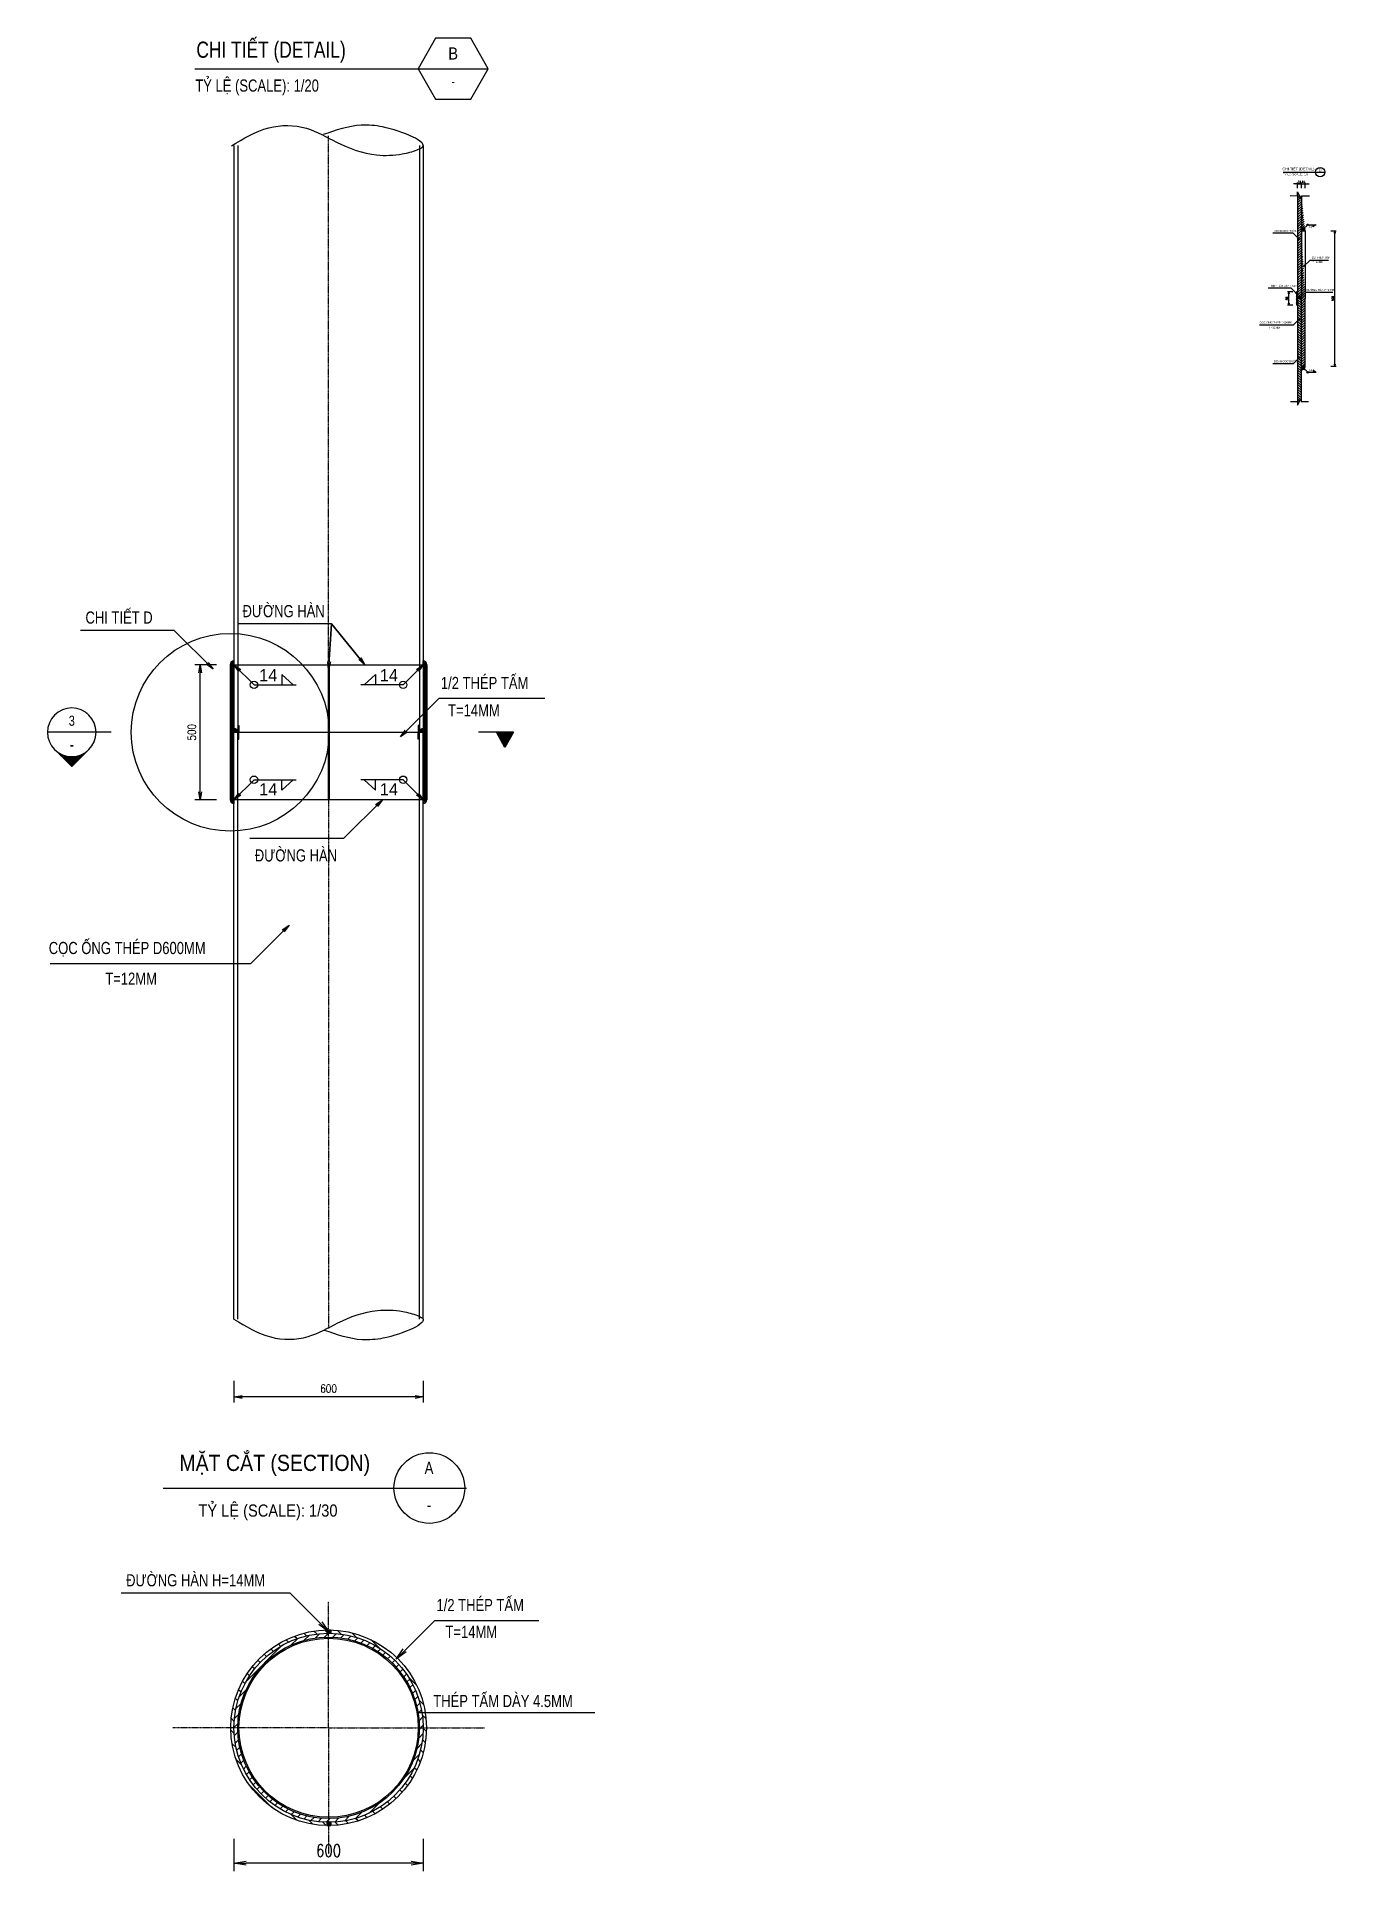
# Model space of a CAD drawing. Header units: millimetres. Extents: x -73021 to 3450336, y 75330 to 1037285.
# Drawn here: x -43487 to -38678, y 128129 to 134921 of the extents above; entities that cross this region are included whole.
import ezdxf
from ezdxf.enums import TextEntityAlignment as Align

# ---------------------------------------------------------------- set-up
doc = ezdxf.new("R2010")
doc.units = ezdxf.units.MM
doc.linetypes.add('CENTER', pattern=[50.8, 31.75, -6.35, 6.35, -6.35])
doc.linetypes.add('HIDDEN', pattern=[0.5, 0.3, -0.2])
for name, color, linetype in [('03_Dimension line', 4, 'Continuous'), ('ANN-SMTEXT', 4, 'Continuous'), ('BAO', 7, 'Continuous'), ('Big_Text_Note', 3, 'Continuous'), ('COC', 1, 'Continuous'), ('DIM', 4, 'Continuous'), ('ETEXT', 4, 'Continuous'), ('HATCH', 8, 'Continuous'), ('KHUAT', 8, 'HIDDEN'), ('MAINLINE', 1, 'Continuous'), ('MANH', 4, 'Continuous'), ('s-note', 2, 'Continuous'), ('Truc', 1, 'CENTER')]:
    doc.layers.add(name, color=color, linetype=linetype)
doc.styles.add('CARTOUCHE', font='vn_vni.shx')
doc.styles.add('dim', font='romans.shx', dxfattribs={"width": 0.8})
doc.styles.add('Romans', font='vn_vni.shx', dxfattribs={"width": 0.8})
doc.styles.add('TXT3', font='vn_vni.shx', dxfattribs={"width": 0.8})
doc.styles.add('TXT5', font='vn_vni.shx', dxfattribs={"width": 0.8})
doc.dimstyles.new('20', dxfattribs={"dimscale": 20, "dimtxt": 1.5, "dimasz": 1.5, "dimexe": 1, "dimexo": 1, "dimgap": 0.8, "dimtad": 1, "dimdec": 0, "dimzin": 0, "dimdsep": 46, "dimtxsty": 'dim', "dimblk": 'OPEN', "dimcen": 0.09, "dimdle": 0.15, "dimclrt": 4, "dimadec": 0, "dimazin": 0, "dimtfac": 1, "dimtdec": 0, "dimtix": 1, "dimtmove": 1, "dimatfit": 3, "dimldrblk": 'OPEN', "dimfxl": 3, "dimfxlon": 1, "dimtolj": 1, "dimtzin": 0, "dimarcsym": 0})
doc.dimstyles.new('30', dxfattribs={"dimscale": 30, "dimtxt": 1.5, "dimasz": 1.5, "dimexe": 1, "dimexo": 1, "dimgap": 0.8, "dimtad": 1, "dimdec": 0, "dimzin": 0, "dimdsep": 46, "dimtxsty": 'dim', "dimblk": 'OPEN', "dimcen": 0.09, "dimdle": 0.15, "dimclrd": 256, "dimclre": 256, "dimclrt": 4, "dimadec": 0, "dimazin": 0, "dimtfac": 1, "dimtdec": 0, "dimtix": 1, "dimtmove": 1, "dimatfit": 3, "dimldrblk": 'OPEN', "dimfxl": 3, "dimfxlon": 1, "dimtolj": 1, "dimtzin": 0, "dimarcsym": 0})
doc.dimstyles.new('5', dxfattribs={"dimscale": 5, "dimtxt": 1.5, "dimasz": 1.5, "dimexe": 1, "dimexo": 1, "dimgap": 0.8, "dimtad": 1, "dimdec": 0, "dimzin": 0, "dimdsep": 46, "dimtxsty": 'dim', "dimblk": 'OPEN', "dimcen": 0.09, "dimdle": 0.15, "dimclrd": 256, "dimclre": 256, "dimclrt": 4, "dimadec": 0, "dimazin": 0, "dimtfac": 1, "dimtdec": 0, "dimtix": 1, "dimtmove": 1, "dimatfit": 3, "dimldrblk": 'OPEN', "dimfxl": 3, "dimfxlon": 1, "dimtolj": 1, "dimtzin": 0, "dimarcsym": 0})

msp = doc.modelspace()

# ---------------------------------------------------------------- texts
at = {"color": 6, "style": 'TXT5', "width": 0.9}
for s, height, p in [('CHI TIEÁT (DETAIL)', 10, (-38877, 134431.19)), ('MAËT CAÉT (SECTION)', 60, (-42958.99, 129640.85))]:
    msp.add_text(s, height=height, dxfattribs=at).set_placement(p, align=Align.MIDDLE_LEFT)
at = {"layer": '03_Dimension line', "color": 4, "style": 'CARTOUCHE', "width": 0.8}
for s, height, p in [('ÑOAÏN COÏC TREÂN', 7.5, (-38908.37, 134197.59)), ('1/2 THEÙP TAÁM', 7.5, (-38768.53, 134099.09)), ('THEÙP TAÁM DAØY 4.5MM', 7.5, (-38926.15, 133994.24)), ('ÑÖÔØNG HAØN H=14MM', 7.5, (-38787.98, 133979.47)), ('COÏC OÁNG THEÙP D600MM', 7.5, (-38961.37, 133858.93)), ('T=12MM', 7.5, (-38926.53, 133840.01)), ('1/2 THEÙP TAÁM', 45, (-41991.24, 132505.63)), ('ÑÖÔØNG HAØN', 45, (-42679.82, 131867.33)), ('COÏC OÁNG THEÙP D600MM', 45, (-43442.18, 131524.46)), ('THEÙP TAÁM DAØY 4.5MM', 45, (-42019.44, 128736.58))]:
    msp.add_text(s, height=height, dxfattribs=at).set_placement(p)
for height, p in [(7.5, (-38745.73, 134086.73)), (45, (-41868.93, 132426.66))]:
    msp.add_text('T=14MM', height=height, dxfattribs=at).set_placement(p, align=Align.MIDDLE)
msp.add_text('ÑOAÏN COÏC DÖÔÙI', height=7.5, rotation=359.999201, dxfattribs=at).set_placement((-38908.61, 133715.12))
at = {"layer": 'Big_Text_Note', "color": 6, "style": 'TXT5', "width": 0.8}
msp.add_text('CHI TIEÁT (DETAIL)', height=60, dxfattribs=at).set_placement((-42895.91, 134872.55), align=Align.MIDDLE_LEFT)
at = {"layer": 'Big_Text_Note', "color": 2, "style": 'TXT5', "width": 0.9}
for s, height, p in [('TYÛ LEÄ (SCALE): 1/5', 7.5, (-38874.5, 134411.12)), ('TYÛ LEÄ (SCALE): 1/30', 45, (-42888.49, 129464.31))]:
    msp.add_text(s, height=height, dxfattribs=at).set_placement(p, align=Align.MIDDLE_LEFT)
at = {"layer": 'Big_Text_Note', "color": 6, "style": 'TXT5'}
for tag, height, width, p in [('B', 45, 0.9, (-41945.75, 134858.48)), ('D', 10, 0.8, (-38737.49, 134426.95)), ('A', 45, 0.8, (-42035.16, 129622.65))]:
    msp.add_attdef(tag, text='D', height=height, dxfattribs=dict(at, width=width)).set_placement(p, align=Align.MIDDLE_CENTER)
at = {"layer": 'Big_Text_Note', "color": 3, "style": 'TXT3', "width": 0.8}
for height, p in [(5, (-38737.49, 134413.2)), (45, (-42035.16, 129485.15))]:
    msp.add_attdef('-', text='-', height=height, dxfattribs=at).set_placement(p, align=Align.MIDDLE_CENTER)
at = {"layer": 'COC', "color": 4, "style": 'CARTOUCHE', "width": 0.8}
for s, p in [('CHI TIEÁT D', (-43306.4, 132747.79)), ('ÑÖÔØNG HAØN', (-42725.39, 132771.65)), ('T=12MM', (-43233.17, 131410.93))]:
    msp.add_text(s, height=45, dxfattribs=at).set_placement(p)
at = {"layer": 'ETEXT', "color": 4, "style": 'CARTOUCHE', "width": 0.8}
for s, p in [('ÑÖÔØNG HAØN H=14MM', (-43156.03, 129183.82)), ('1/2 THEÙP TAÁM', (-42007.51, 129091.9))]:
    msp.add_text(s, height=45, dxfattribs=at).set_placement(p)
msp.add_text('T=14MM', height=45, dxfattribs=at).set_placement((-41878.54, 129015.17), align=Align.MIDDLE)
at = {"layer": 'ETEXT', "color": 4, "attachment_point": 5, "style": 'CARTOUCHE'}
for insert, char_height in [((-38773.14, 134217.36), 7.5), ((-42630.03, 132556.91), 45), ((-42183.55, 132556.91), 45), ((-42630.03, 132134.15), 45), ((-42183.55, 132134.15), 45)]:
    msp.add_mtext('\\A1;14', dxfattribs=dict(at, insert=insert, char_height=char_height))
at = {"layer": 'ETEXT', "color": 4, "insert": (-38773.14, 133685.51), "char_height": 7.5, "attachment_point": 5, "rotation": 359.999175, "style": 'CARTOUCHE'}
msp.add_mtext('\\A1;14', dxfattribs=at)
at = {"layer": 's-note', "color": 2, "style": 'TXT5', "width": 0.8}
msp.add_text('TYÛ LEÄ (SCALE): 1/20', height=45, dxfattribs=at).set_placement((-42900.1, 134739.73), align=Align.MIDDLE_LEFT)
at = {"layer": 's-note', "color": 2, "style": 'TXT3', "width": 0.8}
msp.add_attdef('-', text='-', height=37.5, dxfattribs=at).set_placement((-41945.75, 134755.36), align=Align.MIDDLE_CENTER)

# ---------------------------------------------------------------- blocks, each defined once
blk = doc.blocks.new('_OPEN')
at = {"color": 0, "linetype": 'ByBlock'}
for p, q in [((-1, 0.17), (0, 0)), ((0, 0), (-1, -0.17)), ((0, 0), (-1, 0))]:
    blk.add_line(p, q, dxfattribs=at)
blk = doc.blocks.new('*D16')
at = {"layer": 'Defpoints', "color": 0, "ltscale": 5}
for p in [(-42882, 132595.5), (-42770.8, 132595.5), (-42770.8, 132095.5)]:
    blk.add_point(p, dxfattribs=at)
at = {"layer": 'DIM', "color": 0, "lineweight": -2, "ltscale": 5}
for p, q in [((-42822, 132595.5), (-42902, 132595.5)), ((-42882, 132125.5), (-42882, 132565.5)), ((-42822, 132095.5), (-42902, 132095.5))]:
    blk.add_line(p, q, dxfattribs=at)
at = {"layer": 'DIM', "color": 0, "lineweight": -2, "ltscale": 5, "xscale": 30, "yscale": 30, "zscale": 30}
for p, rotation in [((-42882, 132595.5), 90), ((-42882, 132095.5), 270)]:
    blk.add_blockref('_OPEN', p, dxfattribs=dict(at, rotation=rotation))
at = {"layer": 'DIM', "color": 4, "ltscale": 5, "insert": (-42913, 132345.5), "char_height": 30, "attachment_point": 5, "rotation": 90, "style": 'dim'}
blk.add_mtext('\\A1;500', dxfattribs=at)
blk = doc.blocks.new('*D17')
at = {"layer": '03_Dimension line', "color": 0, "lineweight": -2, "ltscale": 5}
for p, q in [((-42756.8, 129944.8), (-42756.8, 129864.8)), ((-42056.8, 129944.8), (-42056.8, 129864.8)), ((-42086.8, 129884.8), (-42726.8, 129884.8))]:
    blk.add_line(p, q, dxfattribs=at)
at = {"layer": 'Defpoints', "color": 0, "ltscale": 5}
for p in [(-42756.8, 130173.4), (-42056.8, 130173.4), (-42756.8, 129884.8)]:
    blk.add_point(p, dxfattribs=at)
at = {"layer": '03_Dimension line', "color": 0, "lineweight": -2, "ltscale": 5, "xscale": 30, "yscale": 30, "zscale": 30}
for p, rotation in [((-42756.8, 129884.8), 180.0000000000012), ((-42056.8, 129884.8), 1.199e-12)]:
    blk.add_blockref('_OPEN', p, dxfattribs=dict(at, rotation=rotation))
at = {"layer": '03_Dimension line', "color": 4, "ltscale": 5, "insert": (-42406.8, 129915.8), "char_height": 30, "attachment_point": 5, "style": 'dim'}
blk.add_mtext('\\A1;600', dxfattribs=at)
blk = doc.blocks.new('*D18')
at = {"layer": 'Defpoints', "color": 0, "ltscale": 5}
for p in [(-42756.8, 128660.2), (-42056.8, 128660.2), (-42756.8, 128158.8)]:
    blk.add_point(p, dxfattribs=at)
at = {"layer": 'DIM', "lineweight": -2, "ltscale": 5}
for p, q in [((-42756.8, 128248.8), (-42756.8, 128128.8)), ((-42056.8, 128248.8), (-42056.8, 128128.8)), ((-42101.8, 128158.8), (-42711.8, 128158.8))]:
    blk.add_line(p, q, dxfattribs=at)
at = {"layer": 'DIM', "lineweight": -2, "ltscale": 5, "xscale": 45, "yscale": 45, "zscale": 45, "rotation": 180}
blk.add_blockref('_OPEN', (-42756.8, 128158.8), dxfattribs=at)
at = {"layer": 'DIM', "lineweight": -2, "ltscale": 5, "xscale": 45, "yscale": 45, "zscale": 45}
blk.add_blockref('_OPEN', (-42056.8, 128158.8), dxfattribs=at)
at = {"layer": 'DIM', "color": 4, "ltscale": 5, "insert": (-42406.8, 128205.3), "char_height": 45, "attachment_point": 5, "style": 'dim'}
blk.add_mtext('\\A1;600', dxfattribs=at)
blk = doc.blocks.new('*D27')
at = {"layer": '03_Dimension line', "lineweight": -2, "ltscale": 5}
for p, q in [((-38697.8, 134201.4), (-38677.8, 134201.4)), ((-38682.8, 133708.9), (-38682.8, 134193.9)), ((-38697.8, 133701.4), (-38677.8, 133701.4))]:
    blk.add_line(p, q, dxfattribs=at)
at = {"layer": 'Defpoints', "color": 0, "ltscale": 5}
for p in [(-38788.6, 134201.4), (-38682.8, 134201.4), (-38788.6, 133701.4)]:
    blk.add_point(p, dxfattribs=at)
at = {"layer": '03_Dimension line', "lineweight": -2, "ltscale": 5, "xscale": 7.5, "yscale": 7.5, "zscale": 7.5}
for p, rotation in [((-38682.8, 134201.4), 89.99960046437998), ((-38682.8, 133701.4), 269.99960046438)]:
    blk.add_blockref('_OPEN', p, dxfattribs=dict(at, rotation=rotation))
at = {"layer": '03_Dimension line', "color": 4, "ltscale": 5, "insert": (-38690.5, 133951.4), "char_height": 7.5, "attachment_point": 5, "rotation": 89.9996, "style": 'dim'}
blk.add_mtext('\\A1;500', dxfattribs=at)
blk = doc.blocks.new('*D28')
at = {"layer": '03_Dimension line', "lineweight": -2, "ltscale": 5}
for p, q in [((-38828.5, 134375.4), (-38836, 134375.4)), ((-38821, 134360.4), (-38821, 134380.4)), ((-38821, 134375.4), (-38807, 134375.4)), ((-38807, 134360.4), (-38807, 134380.4)), ((-38799.5, 134375.4), (-38792, 134375.4))]:
    blk.add_line(p, q, dxfattribs=at)
at = {"layer": 'Defpoints', "color": 0, "ltscale": 5}
for p in [(-38807, 134375.4), (-38821, 134332.1), (-38807, 134332.1)]:
    blk.add_point(p, dxfattribs=at)
at = {"layer": '03_Dimension line', "lineweight": -2, "ltscale": 5, "xscale": 7.5, "yscale": 7.5, "zscale": 7.5}
for p, rotation in [((-38821, 134375.4), 359.9867180711435), ((-38807, 134375.4), 179.9867180711435)]:
    blk.add_blockref('_OPEN', p, dxfattribs=dict(at, rotation=rotation))
at = {"layer": '03_Dimension line', "color": 4, "ltscale": 5, "insert": (-38814, 134383.2), "char_height": 7.5, "attachment_point": 5, "rotation": 359.98672, "style": 'dim'}
blk.add_mtext('\\A1;14', dxfattribs=at)
blk = doc.blocks.new('*D29')
at = {"layer": '03_Dimension line', "lineweight": -2, "ltscale": 5}
for p, q in [((-38814.5, 134375.4), (-38822, 134375.4)), ((-38807, 134360.4), (-38807, 134380.4)), ((-38807, 134375.4), (-38793, 134375.4)), ((-38793, 134360.4), (-38793, 134380.4)), ((-38785.5, 134375.4), (-38778, 134375.4))]:
    blk.add_line(p, q, dxfattribs=at)
at = {"layer": 'Defpoints', "color": 0, "ltscale": 5}
for p in [(-38793, 134375.4), (-38807, 134201.4), (-38793, 134201.4)]:
    blk.add_point(p, dxfattribs=at)
at = {"layer": '03_Dimension line', "lineweight": -2, "ltscale": 5, "xscale": 7.5, "yscale": 7.5, "zscale": 7.5}
blk.add_blockref('_OPEN', (-38807, 134375.4), dxfattribs=at)
at = {"layer": '03_Dimension line', "lineweight": -2, "ltscale": 5, "xscale": 7.5, "yscale": 7.5, "zscale": 7.5, "rotation": 180}
blk.add_blockref('_OPEN', (-38793, 134375.4), dxfattribs=at)
at = {"layer": '03_Dimension line', "color": 4, "ltscale": 5, "insert": (-38800, 134383.2), "char_height": 7.5, "attachment_point": 5, "style": 'dim'}
blk.add_mtext('\\A1;14', dxfattribs=at)
blk = doc.blocks.new('SECTION_02')
for p, q in [((0, 8.44), (-3.77, 4.67)), ((-3.66, 4.77), (-3.63, 4.77)), ((-3.58, 4.86), (-3.52, 4.86)), ((-3.5, 4.94), (-3.4, 4.94)), ((-3.41, 5.02), (-3.28, 5.02)), ((-3.33, 5.11), (-3.15, 5.11)), ((-3.25, 5.19), (-3.01, 5.19)), ((-3.16, 5.27), (-2.86, 5.27)), ((-3.08, 5.36), (-2.7, 5.36)), ((-3, 5.44), (-2.53, 5.44)), ((-2.91, 5.52), (-2.34, 5.52)), ((-2.83, 5.61), (-2.13, 5.61)), ((-2.75, 5.69), (-1.9, 5.69)), ((-2.66, 5.77), (-1.63, 5.77)), ((-2.58, 5.86), (-1.3, 5.86)), ((-2.5, 5.94), (-0.84, 5.94)), ((-2.41, 6.02), (2.41, 6.02)), ((-2.33, 6.11), (2.33, 6.11)), ((-2.25, 6.19), (2.25, 6.19)), ((-2.16, 6.27), (2.16, 6.27)), ((-2.08, 6.36), (2.08, 6.36)), ((-2, 6.44), (2, 6.44)), ((-1.91, 6.52), (1.91, 6.52)), ((-1.83, 6.61), (1.83, 6.61)), ((-1.75, 6.69), (1.75, 6.69)), ((-1.66, 6.77), (1.66, 6.77)), ((-1.58, 6.86), (1.58, 6.86)), ((-1.5, 6.94), (1.5, 6.94)), ((-1.41, 7.02), (1.41, 7.02)), ((-1.33, 7.11), (1.33, 7.11)), ((-1.25, 7.19), (1.25, 7.19)), ((-1.16, 7.27), (1.16, 7.27)), ((-1.08, 7.36), (1.08, 7.36)), ((-1, 7.44), (1, 7.44)), ((-0.91, 7.52), (0.91, 7.52)), ((-0.83, 7.61), (0.83, 7.61)), ((-0.75, 7.69), (0.75, 7.69)), ((-0.66, 7.77), (0.66, 7.77)), ((-0.58, 7.86), (0.58, 7.86)), ((-0.5, 7.94), (0.5, 7.94)), ((-0.41, 8.02), (0.41, 8.02)), ((-0.33, 8.11), (0.33, 8.11)), ((-0.25, 8.19), (0.25, 8.19)), ((-0.16, 8.27), (0.16, 8.27)), ((-0.08, 8.36), (0.08, 8.36)), ((0, 8.44), (3.77, 4.67)), ((0.84, 5.94), (2.5, 5.94)), ((1.3, 5.86), (2.58, 5.86)), ((1.63, 5.77), (2.66, 5.77)), ((1.9, 5.69), (2.75, 5.69)), ((2.13, 5.61), (2.83, 5.61)), ((2.34, 5.52), (2.91, 5.52)), ((2.53, 5.44), (3, 5.44)), ((2.7, 5.36), (3.08, 5.36)), ((2.86, 5.27), (3.16, 5.27)), ((3.01, 5.19), (3.25, 5.19)), ((3.15, 5.11), (3.33, 5.11)), ((3.28, 5.02), (3.41, 5.02)), ((3.4, 4.94), (3.5, 4.94)), ((3.52, 4.86), (3.58, 4.86)), ((3.63, 4.77), (3.66, 4.77)), ((6, 0), (-6, 0)), ((-3.74, -4.69), (-3.75, -4.69)), ((3.75, -4.69), (3.74, -4.69))]:
    blk.add_line(p, q)
blk.add_circle((0, 0), 6)
at = {"layer": 'Big_Text_Note', "color": 6, "style": 'TXT5', "width": 0.8}
blk.add_attdef('A', text='', height=4, dxfattribs=at).set_placement((0, 3), align=Align.MIDDLE_CENTER)
at = {"layer": 'Big_Text_Note', "color": 3, "style": 'Romans', "width": 0.8}
blk.add_attdef('-', text='', height=2.08, dxfattribs=at).set_placement((0, -2.5), align=Align.MIDDLE_CENTER)
blk = doc.blocks.new('*D96')
at = {"layer": '03_Dimension line', "linetype": 'ByBlock', "lineweight": -2, "ltscale": 5}
for p, q in [((-38838.3, 133976.4), (-38858.3, 133976.4)), ((-38853.3, 133933.9), (-38853.3, 133968.9)), ((-38838.3, 133926.4), (-38858.3, 133926.4))]:
    blk.add_line(p, q, dxfattribs=at)
at = {"layer": 'Defpoints', "color": 0, "linetype": 'ByBlock', "ltscale": 5}
for p in [(-38853.3, 133976.4), (-38825.6, 133976.4), (-38825.6, 133926.4)]:
    blk.add_point(p, dxfattribs=at)
at = {"layer": '03_Dimension line', "linetype": 'ByBlock', "lineweight": -2, "ltscale": 5, "xscale": 7.5, "yscale": 7.5, "zscale": 7.5}
for p, rotation in [((-38853.3, 133976.4), 90), ((-38853.3, 133926.4), 270)]:
    blk.add_blockref('_OPEN', p, dxfattribs=dict(at, rotation=rotation))
at = {"layer": '03_Dimension line', "color": 4, "linetype": 'ByBlock', "ltscale": 5, "insert": (-38861, 133951.4), "char_height": 7.5, "attachment_point": 5, "rotation": 90, "style": 'dim'}
blk.add_mtext('\\A1;50', dxfattribs=at)

# ---------------------------------------------------------------- dimensions: what is measured, and where the dimension line sits
at = {"layer": '03_Dimension line', "ltscale": 5}
for p1, p2, distance, picture, middle in [((-38821.05, 134332.11), (-38807.05, 134332.11), 43.31, '*D28', (-38814.04, 134383.17)), ((-38788.65, 133701.44), (-38788.64, 134201.44), -105.86, '*D27', (-38690.54, 133951.44))]:
    dim = msp.add_aligned_dim(p1=p1, p2=p2, distance=distance, dimstyle='5', dxfattribs=at)
    dim.commit()
    dim.dimension.update_dxf_attribs({"geometry": picture, "text_midpoint": middle})
dim = msp.add_linear_dim(base=(-38793.01, 134375.42), p1=(-38807.04, 134201.43), p2=(-38793.01, 134201.43), dimstyle='5', dxfattribs=at)
dim.commit()
dim.dimension.update_dxf_attribs({"geometry": '*D29', "text_midpoint": (-38800.03, 134383.17)})
at = {"layer": '03_Dimension line', "linetype": 'ByBlock', "ltscale": 5}
dim = msp.add_linear_dim(base=(-38853.27, 133976.44), p1=(-38825.55, 133926.44), p2=(-38825.55, 133976.44), angle=90, dimstyle='5', dxfattribs=at)
dim.commit()
dim.dimension.update_dxf_attribs({"geometry": '*D96', "text_midpoint": (-38861.02, 133951.44)})
at = {"layer": '03_Dimension line', "ltscale": 5}
dim = msp.add_aligned_dim(p1=(-42056.79, 130173.43), p2=(-42756.79, 130173.43), distance=288.68, text='600', dimstyle='20', dxfattribs=at)
dim.commit()
dim.dimension.update_dxf_attribs({"geometry": '*D17', "text_midpoint": (-42406.79, 129915.75)})
at = {"layer": 'DIM', "ltscale": 5}
dim = msp.add_aligned_dim(p1=(-42770.79, 132095.53), p2=(-42770.79, 132595.53), distance=111.2, dimstyle='20', dxfattribs=at)
dim.commit()
dim.dimension.update_dxf_attribs({"geometry": '*D16', "text_midpoint": (-42912.99, 132345.53)})
at = {"layer": 'DIM', "color": 6, "ltscale": 5}
dim = msp.add_linear_dim(base=(-42756.79, 128158.79), p1=(-42056.79, 128660.16), p2=(-42756.79, 128660.16), text='600', dimstyle='30', dxfattribs=at)
dim.commit()
dim.dimension.update_dxf_attribs({"geometry": '*D18', "text_midpoint": (-42406.79, 128205.29)})

# ---------------------------------------------------------------- hatches: boundary and pattern name
at = {"ltscale": 5}
h = msp.add_hatch(color=0, dxfattribs=at)
h.paths.add_polyline_path([(-42398.93, 129021.78), (-42405.93, 129021.78), (-42405.93, 129010.16, -0.0050005), (-42398.93, 129010.07)])
h.paths.add_polyline_path([(-42405.93, 129021.78), (-42412.93, 129021.78), (-42412.93, 129010.14), (-42411.12, 129010.13, -0.0037058), (-42405.93, 129010.16)])
h = msp.add_hatch(color=0, dxfattribs=at)
h.paths.add_polyline_path([(-42398.93, 128309.85), (-42405.93, 128309.85), (-42405.93, 128298.22, -0.0050005), (-42398.93, 128298.14)])
h.paths.add_polyline_path([(-42405.93, 128309.85), (-42412.93, 128309.85), (-42412.93, 128298.21), (-42411.12, 128298.2, -0.0037058), (-42405.93, 128298.22)])
at = {"layer": 'HATCH', "ltscale": 5}
h = msp.add_hatch(dxfattribs=at)
h.set_pattern_fill('ANSI31', color=256, scale=2, style=0)
h.set_pattern_definition([(45, (-50385.648, 122471.584), (-4.490128, 4.490128), [])])
h.paths.add_polyline_path([(-38807.05, 133951.95), (-38821.05, 133951.95), (-38821.05, 134325.63), (-38821, 134339.6), (-38808.59, 134314.53), (-38807.05, 134325.01)])
h = msp.add_hatch(dxfattribs=at)
h.set_pattern_fill('ANSI31', color=256, scale=2, style=0)
h.set_pattern_definition([(45, (-50385.647, 122478.071), (-4.490128, 4.490128), [])])
edge = h.paths.add_edge_path()
edge.add_line((-38793.05, 134201.44), (-38793.05, 133951.44))
edge.add_line((-38807.09, 134201.43), (-38793.09, 134201.44))
edge.add_line((-38807.05, 134332.11), (-38807.23, 133569.86))
edge.add_line((-38807.05, 133701.44), (-38793.05, 133701.44))
edge.add_line((-38793.05, 133701.44), (-38793.05, 133951.44))
for color, points in [(8, [(-38799.45, 134207.79), (-38802.26, 134205.93), (-38800.4, 134208.75), (-38807.09, 134215.43), (-38807.09, 134201.43), (-38793.09, 134201.44)]), (256, [(-38797.51, 133691.22), (-38799.93, 133694.6), (-38796.56, 133692.2, 0.1833743), (-38793.05, 133701.44), (-38794.98, 133701.44), (-38794.98, 133701.44), (-38806.98, 133701.44), (-38806.98, 133701.44), (-38807.05, 133701.44), (-38807.05, 133687.51, 0.1903876)]), (8, [(-42764.43, 132601.89), (-42761.62, 132600.03), (-42763.48, 132602.84), (-42756.79, 132609.53), (-42756.79, 132595.53), (-42770.79, 132595.53)]), (8, [(-42051.96, 132600.03), (-42050.1, 132602.84), (-42056.79, 132609.53), (-42056.79, 132595.53), (-42042.79, 132595.53), (-42049.15, 132601.89)]), (8, [(-42751.96, 132350.03), (-42750.1, 132352.84), (-42756.79, 132359.53), (-42756.79, 132345.53), (-42742.79, 132345.53), (-42749.15, 132351.89)]), (256, [(-42756.79, 132359.53, -0.4142136), (-42742.79, 132345.53), (-42756.79, 132345.53)]), (256, [(-42056.79, 132359.53, 0.4142136), (-42070.79, 132345.53), (-42056.79, 132345.53)]), (8, [(-42764.43, 132089.17), (-42761.62, 132091.04), (-42763.48, 132088.22), (-42756.79, 132081.53), (-42756.79, 132095.53), (-42770.79, 132095.53)]), (8, [(-42049.15, 132089.17), (-42051.96, 132091.04), (-42050.1, 132088.22), (-42056.79, 132081.53), (-42056.79, 132095.53), (-42042.79, 132095.53)])]:
    msp.add_hatch(color=color, dxfattribs=at).paths.add_polyline_path(points)
h = msp.add_hatch(color=8, dxfattribs=at)
h.paths.add_polyline_path([(-38796.54, 134210.69), (-38799.93, 134208.27), (-38793.09, 134201.44), (-38793.04, 134201.44, 0.1827891)])
h.paths.add_polyline_path([(-38797.49, 134211.67, 0.1906074), (-38807.08, 134215.42), (-38799.93, 134208.27)])
h.paths.add_polyline_path([(-38796.54, 134210.69, 0.0122507), (-38797, 134211.19), (-38799.93, 134208.27)])
h.paths.add_polyline_path([(-38797, 134211.19, 0.012296), (-38797.49, 134211.67), (-38799.93, 134208.27)])
h = msp.add_hatch(color=8, dxfattribs=at)
h.paths.add_polyline_path([(-38799.93, 134208.27), (-38800.4, 134208.75), (-38802.26, 134205.93)])
h.paths.add_polyline_path([(-38799.45, 134207.79), (-38799.93, 134208.27), (-38802.26, 134205.93)])
at = {"layer": 'HATCH', "linetype": 'ByBlock', "ltscale": 5}
h = msp.add_hatch(dxfattribs=at)
h.set_pattern_fill('ANSI31', color=256, style=0)
h.paths.add_polyline_path([(-38821.05, 133958.44), (-38825.55, 133962.94), (-38825.55, 133945.53), (-38825.55, 133945.53), (-38825.55, 133926.44), (-38821.05, 133926.44), (-38821.05, 133945.53), (-38821.05, 133945.53)])
h.paths.add_polyline_path([(-38821.05, 133976.44), (-38825.55, 133976.44), (-38825.55, 133962.94), (-38821.05, 133958.44)])
msp.add_hatch(color=256, dxfattribs=at).paths.add_polyline_path([(-38807.14, 133961.33), (-38818.39, 133952.03), (-38821.05, 133952.03), (-38821.05, 133950.84), (-38807.14, 133950.84, 0.3353467)])
at = {"layer": 'HATCH', "ltscale": 5}
h = msp.add_hatch(dxfattribs=at)
h.set_pattern_fill('ANSI31', color=256, scale=2, style=0)
h.set_pattern_definition([(315, (-50385.647, 145431.824), (-4.490128, -4.490128), [])])
h.paths.add_polyline_path([(-38807.05, 133951.46), (-38821.05, 133951.46), (-38821.05, 133577.78), (-38821, 133563.81), (-38808.58, 133588.88), (-38807.05, 133578.39)])
h = msp.add_hatch(color=8, dxfattribs=at)
h.paths.add_polyline_path([(-38799.89, 133694.6), (-38800.36, 133694.13), (-38802.23, 133696.94)])
h.paths.add_polyline_path([(-38799.41, 133695.08), (-38799.89, 133694.6), (-38802.23, 133696.94)])
h = msp.add_hatch(color=256, dxfattribs=at)
h.paths.add_polyline_path([(-38799.91, 133694.58), (-38799.91, 133694.58), (-38797.51, 133691.22, 0.012262), (-38797.03, 133691.7)])
h.paths.add_polyline_path([(-38796.56, 133692.2), (-38799.91, 133694.58), (-38799.91, 133694.58), (-38797.03, 133691.7, 0.0122237)])
h = msp.add_hatch(color=256, dxfattribs=at)
h.paths.add_polyline_path([(-42756.79, 132609.53), (-42756.79, 132597.25), (-42763.95, 132602.37), (-42759.07, 132595.53), (-42770.79, 132595.53, -0.4142136)])
h.paths.add_polyline_path([(-42770.79, 132095.53), (-42759.07, 132095.53), (-42763.95, 132088.7), (-42756.79, 132093.82), (-42756.79, 132081.53, -0.4142136)])
h = msp.add_hatch(dxfattribs=at)
h.set_pattern_fill('ANSI31', color=8, angle=90, style=0)
h.set_pattern_definition([(135, (-35539.5387, 119261.2703), (-2.245064, -2.245064), [])])
h.paths.add_polyline_path([(-42756.79, 132345.53), (-42756.79, 132595.53), (-42770.79, 132595.53), (-42770.79, 132095.53), (-42756.79, 132095.53)])
at = {"layer": 'HATCH'}
h = msp.add_hatch(dxfattribs=at)
h.set_pattern_fill('ANSI31', color=256, scale=0.015, style=0)
h.set_pattern_definition([(135, (-33771.398505, 128965.00755), (0.03367596045, 0.03367596045), [])])
h.paths.add_polyline_path([(-42756.79, 132604.75), (-42756.79, 132595.53), (-42765.68, 132595.53)])
at = {"layer": 'HATCH', "ltscale": 5}
h = msp.add_hatch(color=8, dxfattribs=at)
h.paths.add_polyline_path([(-42763.95, 132602.37), (-42763.48, 132602.84), (-42761.62, 132600.03)])
h.paths.add_polyline_path([(-42764.43, 132601.89), (-42763.95, 132602.37), (-42761.62, 132600.03)])
h = msp.add_hatch(color=256, dxfattribs=at)
h.paths.add_polyline_path([(-42056.79, 132609.53), (-42056.79, 132597.25), (-42049.62, 132602.37), (-42054.5, 132595.53), (-42042.79, 132595.53, 0.4142136)])
h.paths.add_polyline_path([(-42042.79, 132095.53), (-42054.5, 132095.53), (-42049.62, 132088.7), (-42056.79, 132093.82), (-42056.79, 132081.53, 0.4142136)])
h = msp.add_hatch(dxfattribs=at)
h.set_pattern_fill('ANSI31', color=8, angle=90, style=0)
h.set_pattern_definition([(45, (-49274.0392, 119261.2703), (2.245064, -2.245064), [])])
h.paths.add_polyline_path([(-42056.79, 132345.53), (-42056.79, 132595.53), (-42042.79, 132595.53), (-42042.79, 132095.53), (-42056.79, 132095.53)])
h = msp.add_hatch(color=8, dxfattribs=at)
h.paths.add_polyline_path([(-42049.62, 132602.37), (-42050.1, 132602.84), (-42051.96, 132600.03)])
h.paths.add_polyline_path([(-42049.15, 132601.89), (-42049.62, 132602.37), (-42051.96, 132600.03)])
at = {"layer": 'HATCH', "linetype": 'ByBlock', "ltscale": 5}
h = msp.add_hatch(dxfattribs=at)
h.set_pattern_fill('ANSI31', color=256, style=0)
h.paths.add_polyline_path([(-42738.29, 132370.53), (-42742.79, 132370.53), (-42742.79, 132345.53), (-42738.29, 132345.53)])
h.paths.add_polyline_path([(-42738.29, 132345.53), (-42742.79, 132345.53), (-42742.79, 132320.53), (-42738.29, 132320.53)])
h = msp.add_hatch(dxfattribs=at)
h.set_pattern_fill('ANSI31', color=256, style=0)
h.set_pattern_definition([(135, (-84813.578, 0), (2.24506403, 2.24506403), [])])
h.paths.add_polyline_path([(-42075.29, 132370.53), (-42070.79, 132370.53), (-42070.79, 132345.53), (-42075.29, 132345.53)])
h.paths.add_polyline_path([(-42075.29, 132345.53), (-42070.79, 132345.53), (-42070.79, 132320.53), (-42075.29, 132320.53)])
at = {"layer": 'HATCH'}
h = msp.add_hatch(dxfattribs=at)
h.set_pattern_fill('ANSI31', color=256, scale=0.015, style=0)
h.set_pattern_definition([(225, (-33771.398505, 135726.054943), (0.03367596045, -0.03367596045), [])])
h.paths.add_polyline_path([(-42756.79, 132086.31), (-42756.79, 132095.53), (-42765.68, 132095.53)])
at = {"layer": 'HATCH', "ltscale": 5}
h = msp.add_hatch(color=8, dxfattribs=at)
h.paths.add_polyline_path([(-42763.95, 132088.7), (-42763.48, 132088.22), (-42761.62, 132091.04)])
h.paths.add_polyline_path([(-42764.43, 132089.17), (-42763.95, 132088.7), (-42761.62, 132091.04)])
h = msp.add_hatch(color=8, dxfattribs=at)
h.paths.add_polyline_path([(-42049.62, 132088.7), (-42050.1, 132088.22), (-42051.96, 132091.04)])
h.paths.add_polyline_path([(-42049.15, 132089.17), (-42049.62, 132088.7), (-42051.96, 132091.04)])
h = msp.add_hatch(dxfattribs=at)
h.set_pattern_fill('ANSI31', color=8, scale=7, style=0)
h.set_pattern_definition([(45, (-124.605, 246.226), (-15.7154482, 15.7154482), [])])
h.paths.add_polyline_path([(-42398.93, 129010.07), (-42398.93, 129010.04), (-42411.12, 129010.13, 0.4105939), (-42756.79, 128660.16, 1), (-42056.79, 128660.16, 0.407653)])
h.paths.add_polyline_path([(-42070.79, 128660.16, -1), (-42742.79, 128660.16, -1)], flags=16)
h.paths.add_polyline_path([(-43486.86, 129847.44), (-42933.29, 129847.44), (-42933.29, 128722.44), (-43486.86, 128722.44)], flags=9)
h = msp.add_hatch(dxfattribs=at)
h.set_pattern_fill('ANSI31', color=256, scale=10, angle=90, style=0)
h.set_pattern_definition([(135, (-124.605, 246.226), (-22.45064, -22.45064), [])])
edge = h.paths.add_edge_path()
edge.add_arc((-42406.79, 128660.16), 362, 0, 360)
edge = h.paths.add_edge_path(flags=16)
edge.add_arc((-42406.79, 128660.16), 350, 0, 360)

# ---------------------------------------------------------------- linework, layer by layer
for p, q in [((-42010.71, 134914.73), (-42075.66, 134802.23)), ((-41880.8, 134914.73), (-42010.71, 134914.73)), ((-41815.85, 134802.23), (-41880.8, 134914.73)), ((-42901.52, 134802.23), (-42002.44, 134802.23)), ((-42075.66, 134802.23), (-42010.71, 134689.73)), ((-42075.66, 134802.23), (-41815.85, 134802.23)), ((-41880.8, 134689.73), (-41815.85, 134802.23)), ((-42010.71, 134689.73), (-41880.8, 134689.73)), ((-38874.69, 134419.45), (-38754.81, 134419.45)), ((-38754.81, 134419.45), (-38720.17, 134419.45)), ((-38818.39, 133952.03), (-38821.05, 133952.03)), ((-38807.14, 133950.84), (-38821.05, 133950.84)), ((-38819.25, 133950.84), (-38821.05, 133950.84)), ((-38807.14, 133961.33), (-38818.39, 133952.03)), ((-43211.74, 132345.53), (-43267, 132345.53)), ((-41787.68, 132345.53), (-41852.63, 132345.53)), ((-41722.73, 132345.53), (-41787.68, 132345.53)), ((-41754.48, 132289.27), (-41785.43, 132345.53)), ((-41722.73, 132345.53), (-41754.48, 132289.27)), ((-43019.29, 129547.65), (-42208.37, 129547.65)), ((-42208.37, 129547.65), (-41896.6, 129547.65))]:
    msp.add_line(p, q)
at = {"color": 0, "ltscale": 5}
for p, q in [((-38807.09, 134201.43), (-38807.09, 134215.43)), ((-38807.05, 133701.44), (-38807.05, 133687.44)), ((-42412.93, 129021.78), (-42412.93, 129010.14)), ((-42398.93, 129021.78), (-42412.93, 129021.78)), ((-42412.93, 129010.14), (-42398.93, 129010.04)), ((-42398.93, 129021.78), (-42398.93, 129010.04)), ((-42412.93, 128309.85), (-42412.93, 128298.21)), ((-42398.93, 128309.85), (-42412.93, 128309.85)), ((-42398.93, 128309.85), (-42398.93, 128298.11)), ((-42412.93, 128298.21), (-42398.93, 128298.11))]:
    msp.add_line(p, q, dxfattribs=at)
at = {"color": 4, "ltscale": 5}
for p, q in [((-38807.02, 134201.43), (-38795.02, 134201.44)), ((-38806.98, 133701.44), (-38794.98, 133701.44))]:
    msp.add_line(p, q, dxfattribs=at)
at = {"ltscale": 5}
for centre, radius in [((-38737.49, 134419.45), 17.23), ((-42033.98, 129547.65), 130.78), ((-42406.79, 128660.16), 350), ((-42406.79, 128660.16), 336), ((-42406.79, 128660.16), 331.5)]:
    msp.add_circle(centre, radius, dxfattribs=at)
at = {"color": 0, "ltscale": 5}
msp.add_circle((-42406.79, 128660.16), 362, dxfattribs=at)
at = {"ltscale": 5}
for centre, radius, start, end in [((-38807.02, 134201.43), 13.98, 357.046214, 90.300785), ((-38806.98, 133701.44), 13.93, 269.706463, 0.000402), ((-42756.79, 132595.53), 14, 90, 180), ((-42056.79, 132595.53), 14, 0, 90), ((-42756.79, 132345.53), 14, 0, 90), ((-42056.79, 132345.53), 14, 90, 180), ((-42756.79, 132095.53), 14, 180, 270), ((-42056.79, 132095.53), 14, 270, 0)]:
    msp.add_arc(centre, radius, start, end, dxfattribs=at)
msp.add_arc((-38814.08, 133956.08), 8.7, 322.905178, 37.094822)
msp.add_solid([(-41754.48, 132289.27), (-41722.73, 132345.53), (-41785.43, 132345.53)])
at = {"layer": '03_Dimension line'}
for p, q in [((-38837.63, 134193.43), (-38912, 134193.43)), ((-38774.86, 134093.95), (-38706.33, 134093.95)), ((-38790.19, 133975.3), (-38690.48, 133975.3)), ((-38837.06, 133853), (-38961.72, 133853)), ((-38837.86, 133709.45), (-38814, 133733.31)), ((-38837.86, 133709.45), (-38912.24, 133709.45)), ((-42977.6, 132722.79), (-43324.82, 132722.79)), ((-42977.6, 132722.79), (-42834.4, 132579.59)), ((-42396.59, 132746.65), (-42743.82, 132746.65)), ((-41997.55, 132471.61), (-41606.88, 132471.61)), ((-42351.03, 131952.33), (-42698.25, 131952.33)), ((-42696.33, 131488.88), (-43436.8, 131488.88)), ((-42549.13, 129158.82), (-43174, 129158.82)), ((-42549.13, 129158.82), (-42405.93, 129015.62)), ((-42013.82, 129057.88), (-42157.02, 128914.68)), ((-42013.82, 129057.88), (-41628.39, 129057.88))]:
    msp.add_line(p, q, dxfattribs=at)
at = {"layer": '03_Dimension line', "ltscale": 5}
for p, q in [((-38837.63, 134193.43), (-38813.76, 134169.56)), ((-38774.86, 134093.95), (-38798.73, 134070.09)), ((-38837.06, 133853), (-38813.19, 133876.87)), ((-42396.59, 132746.65), (-42406.86, 132576.74)), ((-42396.59, 132746.65), (-42272.28, 132595.53)), ((-41997.55, 132471.61), (-42140.75, 132328.42)), ((-42351.03, 131952.33), (-42207.83, 132095.53)), ((-42696.33, 131488.88), (-42553.13, 131632.08))]:
    msp.add_line(p, q, dxfattribs=at)
at = {"layer": '03_Dimension line', "linetype": 'ByBlock', "ltscale": 5}
msp.add_line((-42078.09, 128716.75), (-41421.94, 128716.75), dxfattribs=at)
at = {"layer": '03_Dimension line', "linetype": 'ByBlock', "ltscale": 5, "const_width": 2}
msp.add_lwpolyline([(-42079.09, 128716.75, 1), (-42077.09, 128716.75, 1)], format="xyb", close=True, dxfattribs=at)
at = {"layer": 'ANN-SMTEXT', "color": 4, "ltscale": 5}
for p, q in [((-38799.93, 134208.27), (-38800.4, 134208.75)), ((-38793.09, 134201.44), (-38807.09, 134201.43)), ((-38793.05, 134201.44), (-38807.05, 134201.44)), ((-38793.05, 133701.44), (-38807.05, 133701.44)), ((-42763.95, 132602.37), (-42763.48, 132602.84)), ((-42049.62, 132602.37), (-42050.1, 132602.84)), ((-42763.95, 132088.7), (-42763.48, 132088.22)), ((-42049.62, 132088.7), (-42050.1, 132088.22))]:
    msp.add_line(p, q, dxfattribs=at)
msp.add_circle((-42770.79, 132345.53), 366, dxfattribs=at)
at = {"layer": 'BAO', "color": 7, "ltscale": 5}
for p, q in [((-42756.79, 134517.63), (-42756.79, 132345.53)), ((-42056.79, 134517.63), (-42056.79, 132345.53)), ((-38821.05, 134332.11), (-38821.05, 133945.53)), ((-38807.05, 134332.11), (-38807.23, 133569.86)), ((-38793.05, 134201.44), (-38793.05, 133951.44)), ((-38825.55, 133976.44), (-38825.55, 133945.53)), ((-38821.05, 133976.44), (-38825.55, 133976.44)), ((-38825.55, 133945.53), (-38825.55, 133926.44)), ((-38821.05, 133945.53), (-38821.05, 133569.86)), ((-38793.05, 133701.44), (-38793.05, 133951.44)), ((-38821.05, 133926.44), (-38825.55, 133926.44)), ((-42756.79, 130173.43), (-42756.79, 132345.53)), ((-42056.79, 130173.43), (-42056.79, 132345.53))]:
    msp.add_line(p, q, dxfattribs=at)
at = {"layer": 'BAO', "color": 4}
for p, q in [((-38799.93, 134208.27), (-38783.69, 134224.51)), ((-38783.69, 134224.51), (-38752.38, 134224.51)), ((-38799.93, 133694.6), (-38783.69, 133678.36)), ((-38783.69, 133678.36), (-38752.38, 133678.36)), ((-42682.75, 132521.16), (-42526.23, 132521.16)), ((-42130.82, 132521.16), (-42287.35, 132521.16)), ((-42682.75, 132169.9), (-42526.23, 132169.9)), ((-42130.82, 132169.9), (-42287.35, 132169.9))]:
    msp.add_line(p, q, dxfattribs=at)
for points in [[(-38754.82, 134224.51), (-38763.12, 134216.88), (-38763.12, 134224.51)], [(-38754.82, 133678.36), (-38763.12, 133685.99), (-38763.12, 133678.36)], [(-42538.41, 132521.16), (-42579.91, 132559.31), (-42579.91, 132521.16)], [(-42275.17, 132521.16), (-42233.66, 132559.31), (-42233.66, 132521.16)], [(-42538.41, 132169.9), (-42579.91, 132131.75), (-42579.91, 132169.9)], [(-42275.17, 132169.9), (-42233.66, 132131.75), (-42233.66, 132169.9)]]:
    msp.add_lwpolyline(points, dxfattribs=at)
for centre, radius in [((-38783.69, 134224.51), 2.74), ((-38783.69, 133678.36), 2.74), ((-42682.75, 132521.16), 13.68), ((-42130.82, 132521.16), 13.68), ((-42682.75, 132169.9), 13.68), ((-42130.82, 132169.9), 13.68)]:
    msp.add_circle(centre, radius, dxfattribs=at)
at = {"layer": 'DIM'}
for p, q in [((-38821.05, 134332.11), (-38821, 134346.09)), ((-38821, 134346.09), (-38808.58, 134321.02)), ((-38848.99, 134332.21), (-38821.05, 134332.11)), ((-38808.58, 134321.02), (-38806.98, 134331.96)), ((-38806.98, 134331.96), (-38776.87, 134331.85)), ((-38847, 133570.06), (-38821.05, 133569.86)), ((-38821.15, 133556.89), (-38809.37, 133580.04)), ((-38821.05, 133569.86), (-38821.15, 133556.89)), ((-38809.37, 133580.04), (-38807.99, 133569.86)), ((-38807.99, 133569.86), (-38780.03, 133569.66))]:
    msp.add_line(p, q, dxfattribs=at)
at = {"layer": 'KHUAT', "color": 8, "linetype": 'HIDDEN', "ltscale": 5}
for p, q in [((-42742.79, 134517.63), (-42742.79, 132595.53)), ((-42070.79, 134517.63), (-42070.79, 132595.53)), ((-42742.79, 132593.95), (-42742.79, 132345.53)), ((-42070.79, 132593.07), (-42070.79, 132345.53)), ((-42738.29, 132370.53), (-42738.29, 132345.53)), ((-42075.29, 132370.53), (-42075.29, 132345.53)), ((-42742.79, 130173.43), (-42742.79, 132095.53)), ((-42070.79, 130173.43), (-42070.79, 132095.53))]:
    msp.add_line(p, q, dxfattribs=at)
at = {"layer": 'KHUAT', "color": 9, "linetype": 'HIDDEN', "ltscale": 5}
for p, q in [((-42756.79, 132345.53), (-42056.79, 132345.53)), ((-42742.79, 132370.53), (-42738.29, 132370.53)), ((-42742.79, 132097.77), (-42742.79, 132345.53)), ((-42742.79, 132320.53), (-42738.29, 132320.53)), ((-42738.29, 132320.53), (-42738.29, 132345.53)), ((-42070.79, 132370.53), (-42075.29, 132370.53)), ((-42075.29, 132320.53), (-42075.29, 132345.53)), ((-42070.79, 132320.53), (-42075.29, 132320.53)), ((-42070.79, 132097.54), (-42070.79, 132345.53))]:
    msp.add_line(p, q, dxfattribs=at)
at = {"layer": 'MAINLINE', "color": 7, "ltscale": 5}
for p, q in [((-38793.09, 134201.44), (-38807.09, 134201.43)), ((-38807.09, 134201.43), (-38793.09, 134201.44)), ((-38793.05, 133701.44), (-38807.05, 133701.44)), ((-38807.05, 133701.44), (-38793.05, 133701.44)), ((-42770.79, 132595.53), (-42756.79, 132609.53)), ((-42770.79, 132595.53), (-42770.79, 132095.53)), ((-42756.79, 132595.53), (-42770.79, 132595.53)), ((-42765.99, 132595.53), (-42056.79, 132595.53)), ((-42756.79, 132595.53), (-42756.79, 132609.53)), ((-42056.79, 132595.53), (-42056.79, 132609.53)), ((-42056.79, 132595.53), (-42042.79, 132595.53)), ((-42042.79, 132595.53), (-42042.79, 132095.53)), ((-42756.79, 132345.53), (-42756.79, 132359.53)), ((-42742.79, 132345.53), (-42756.79, 132359.53)), ((-42756.79, 132345.53), (-42742.79, 132345.53)), ((-42056.79, 132345.53), (-42070.79, 132345.53)), ((-42056.79, 132345.53), (-42056.79, 132359.53)), ((-42770.79, 132095.53), (-42756.79, 132095.53)), ((-42756.79, 132095.53), (-42770.79, 132095.53)), ((-42770.79, 132095.53), (-42756.79, 132081.53)), ((-42056.79, 132095.53), (-42765.99, 132095.53)), ((-42756.79, 132095.53), (-42756.79, 132081.53)), ((-42042.79, 132095.53), (-42056.79, 132095.53)), ((-42056.79, 132095.53), (-42056.79, 132081.53)), ((-42056.79, 132095.53), (-42042.79, 132095.53))]:
    msp.add_line(p, q, dxfattribs=at)
at = {"layer": 'MAINLINE', "color": 0, "ltscale": 5}
for p, q in [((-42408.71, 132595.53), (-42408.71, 132095.53)), ((-42404.87, 132595.53), (-42404.87, 132095.53))]:
    msp.add_line(p, q, dxfattribs=at)
at = {"layer": 'MANH', "color": 4, "ltscale": 5}
for points, knots in [([(-42765.99, 134516.52), (-42721.96, 134543.65), (-42637.65, 134595.59), (-42489.46, 134594.32), (-42369.42, 134521.49), (-42250.08, 134477.26), (-42145.96, 134482.1), (-42089.75, 134496.4), (-42065.22, 134507.71), (-42057.93, 134513.14), (-42055.38, 134519.24), (-42067.73, 134536.23), (-42117.63, 134560.97), (-42193.36, 134588.13), (-42308.88, 134599.18), (-42380.34, 134574.23), (-42426.75, 134558.03)], [0, 0, 0, 0, 153.0321967, 293.0344795, 415.5375503, 571.0591271, 666.075645, 723.3324907, 744.2726158, 746.5448028, 750.3967864, 762.5650581, 801.231553, 921.1307744, 999.4724999, 1144.560974, 1144.560974, 1144.560974, 1144.560974]), ([(-42756.79, 130173.43), (-42713.36, 130146.51), (-42630.21, 130094.97), (-42483.81, 130095.83), (-42365.03, 130167.46), (-42247.01, 130210.83), (-42144.16, 130205.76), (-42088.67, 130191.48), (-42064.47, 130180.25), (-42057.28, 130174.86), (-42054.78, 130168.83), (-42067.02, 130152.08), (-42116.39, 130127.77), (-42191.28, 130101.15), (-42305.42, 130090.54), (-42375.96, 130115.38), (-42421.77, 130131.51)], [0, 0, 0, 0, 151.1815142, 289.4906906, 410.5122805, 564.1530696, 658.0205129, 714.5849275, 735.271815, 737.5165235, 741.3219234, 753.3430391, 791.5419238, 909.9911537, 987.3854598, 1130.7193182, 1130.7193182, 1130.7193182, 1130.7193182])]:
    msp.add_open_spline(points, degree=3, knots=knots, dxfattribs=at)
at = {"layer": 'Truc', "ltscale": 0.1}
for p, q in [((-42406.79, 132345.53), (-42406.79, 134553.21)), ((-42406.79, 132345.53), (-42406.79, 130137.85)), ((-42406.79, 128660.16), (-42406.79, 129127.98)), ((-42406.79, 128660.16), (-42983.21, 128660.16)), ((-42406.79, 128660.16), (-41830.37, 128660.16)), ((-42406.79, 128660.16), (-42406.79, 128192.34))]:
    msp.add_line(p, q, dxfattribs=at)

# ---------------------------------------------------------------- block references
ref = msp.add_blockref('SECTION_02', (-43357, 132345.53), dxfattribs=dict(xscale=-15, yscale=15, zscale=15, rotation=180))
ref.add_attrib('A', '-', dxfattribs={"layer": 'Big_Text_Note', "color": 6, "height": 45, "style": 'TXT5', "width": 0.8}).set_placement((-43357, 132300.53), align=Align.MIDDLE_CENTER)
ref.add_attrib('-', '3', dxfattribs={"layer": 'Big_Text_Note', "color": 3, "height": 37.5, "style": 'Romans', "width": 0.8}).set_placement((-43357, 132388.39), align=Align.MIDDLE_CENTER)
at = {"layer": 'DIM', "zscale": 9.000000000003089}
for p, xscale, yscale, rotation in [((-38799.93, 134208.27), -9.000000000004093, 9, 45.0000000000327), ((-38799.93, 133694.6), 8.999999999983652, 9.000000000002379, 134.9991746843326)]:
    msp.add_blockref('_OPEN', p, dxfattribs=dict(at, xscale=xscale, yscale=yscale, rotation=rotation))

msp.set_redraw_order([(e.dxf.handle, doc.entitydb.next_handle()) for e in msp.query("TEXT MTEXT ATTDEF DIMENSION ARC_DIMENSION")])  # texts and dimensions are drawn at this point

# ---------------------------------------------------------------- leaders
at = {"layer": '03_Dimension line', "ltscale": 5}
for points, dimstyle in [([(-38813.76, 134169.56), (-38837.63, 134193.43)], '5'), ([(-38798.73, 134070.09), (-38774.86, 134093.95)], '5'), ([(-38814.05, 133951.44), (-38790.19, 133975.3)], '5'), ([(-38813.19, 133876.87), (-38837.06, 133853)], '5'), ([(-38814, 133733.31), (-38837.86, 133709.45)], '5'), ([(-42834.4, 132579.59), (-42977.6, 132722.79)], '20'), ([(-42406.86, 132576.74), (-42396.59, 132746.65)], '20'), ([(-42272.28, 132595.53), (-42396.59, 132746.65)], '20'), ([(-42140.75, 132328.42), (-41997.55, 132471.61)], '20'), ([(-42207.83, 132095.53), (-42351.03, 131952.33)], '20'), ([(-42553.13, 131632.08), (-42696.33, 131488.88)], '20'), ([(-42405.93, 129015.62), (-42549.13, 129158.82)], '30'), ([(-42157.02, 128914.68), (-42013.82, 129057.88)], '30')]:
    msp.add_leader(points, dimstyle=dimstyle, dxfattribs=at)
at = {"layer": '03_Dimension line', "linetype": 'ByBlock', "ltscale": 5}
for points, dimstyle in [([(-38822.84, 133967.85), (-38844.53, 133989.17), (-38930.01, 133989.17)], '5'), ([(-42756.79, 132595.53), (-42682.75, 132521.16)], '20'), ([(-42056.79, 132595.53), (-42130.82, 132521.16)], '20'), ([(-42756.79, 132095.53), (-42682.75, 132169.9)], '20'), ([(-42056.79, 132095.53), (-42130.82, 132169.9)], '20')]:
    msp.add_leader(points, dimstyle=dimstyle, override={"dimgap": 0.8, "dimtad": 0}, dxfattribs=at)

doc.saveas('drawing.dxf')
